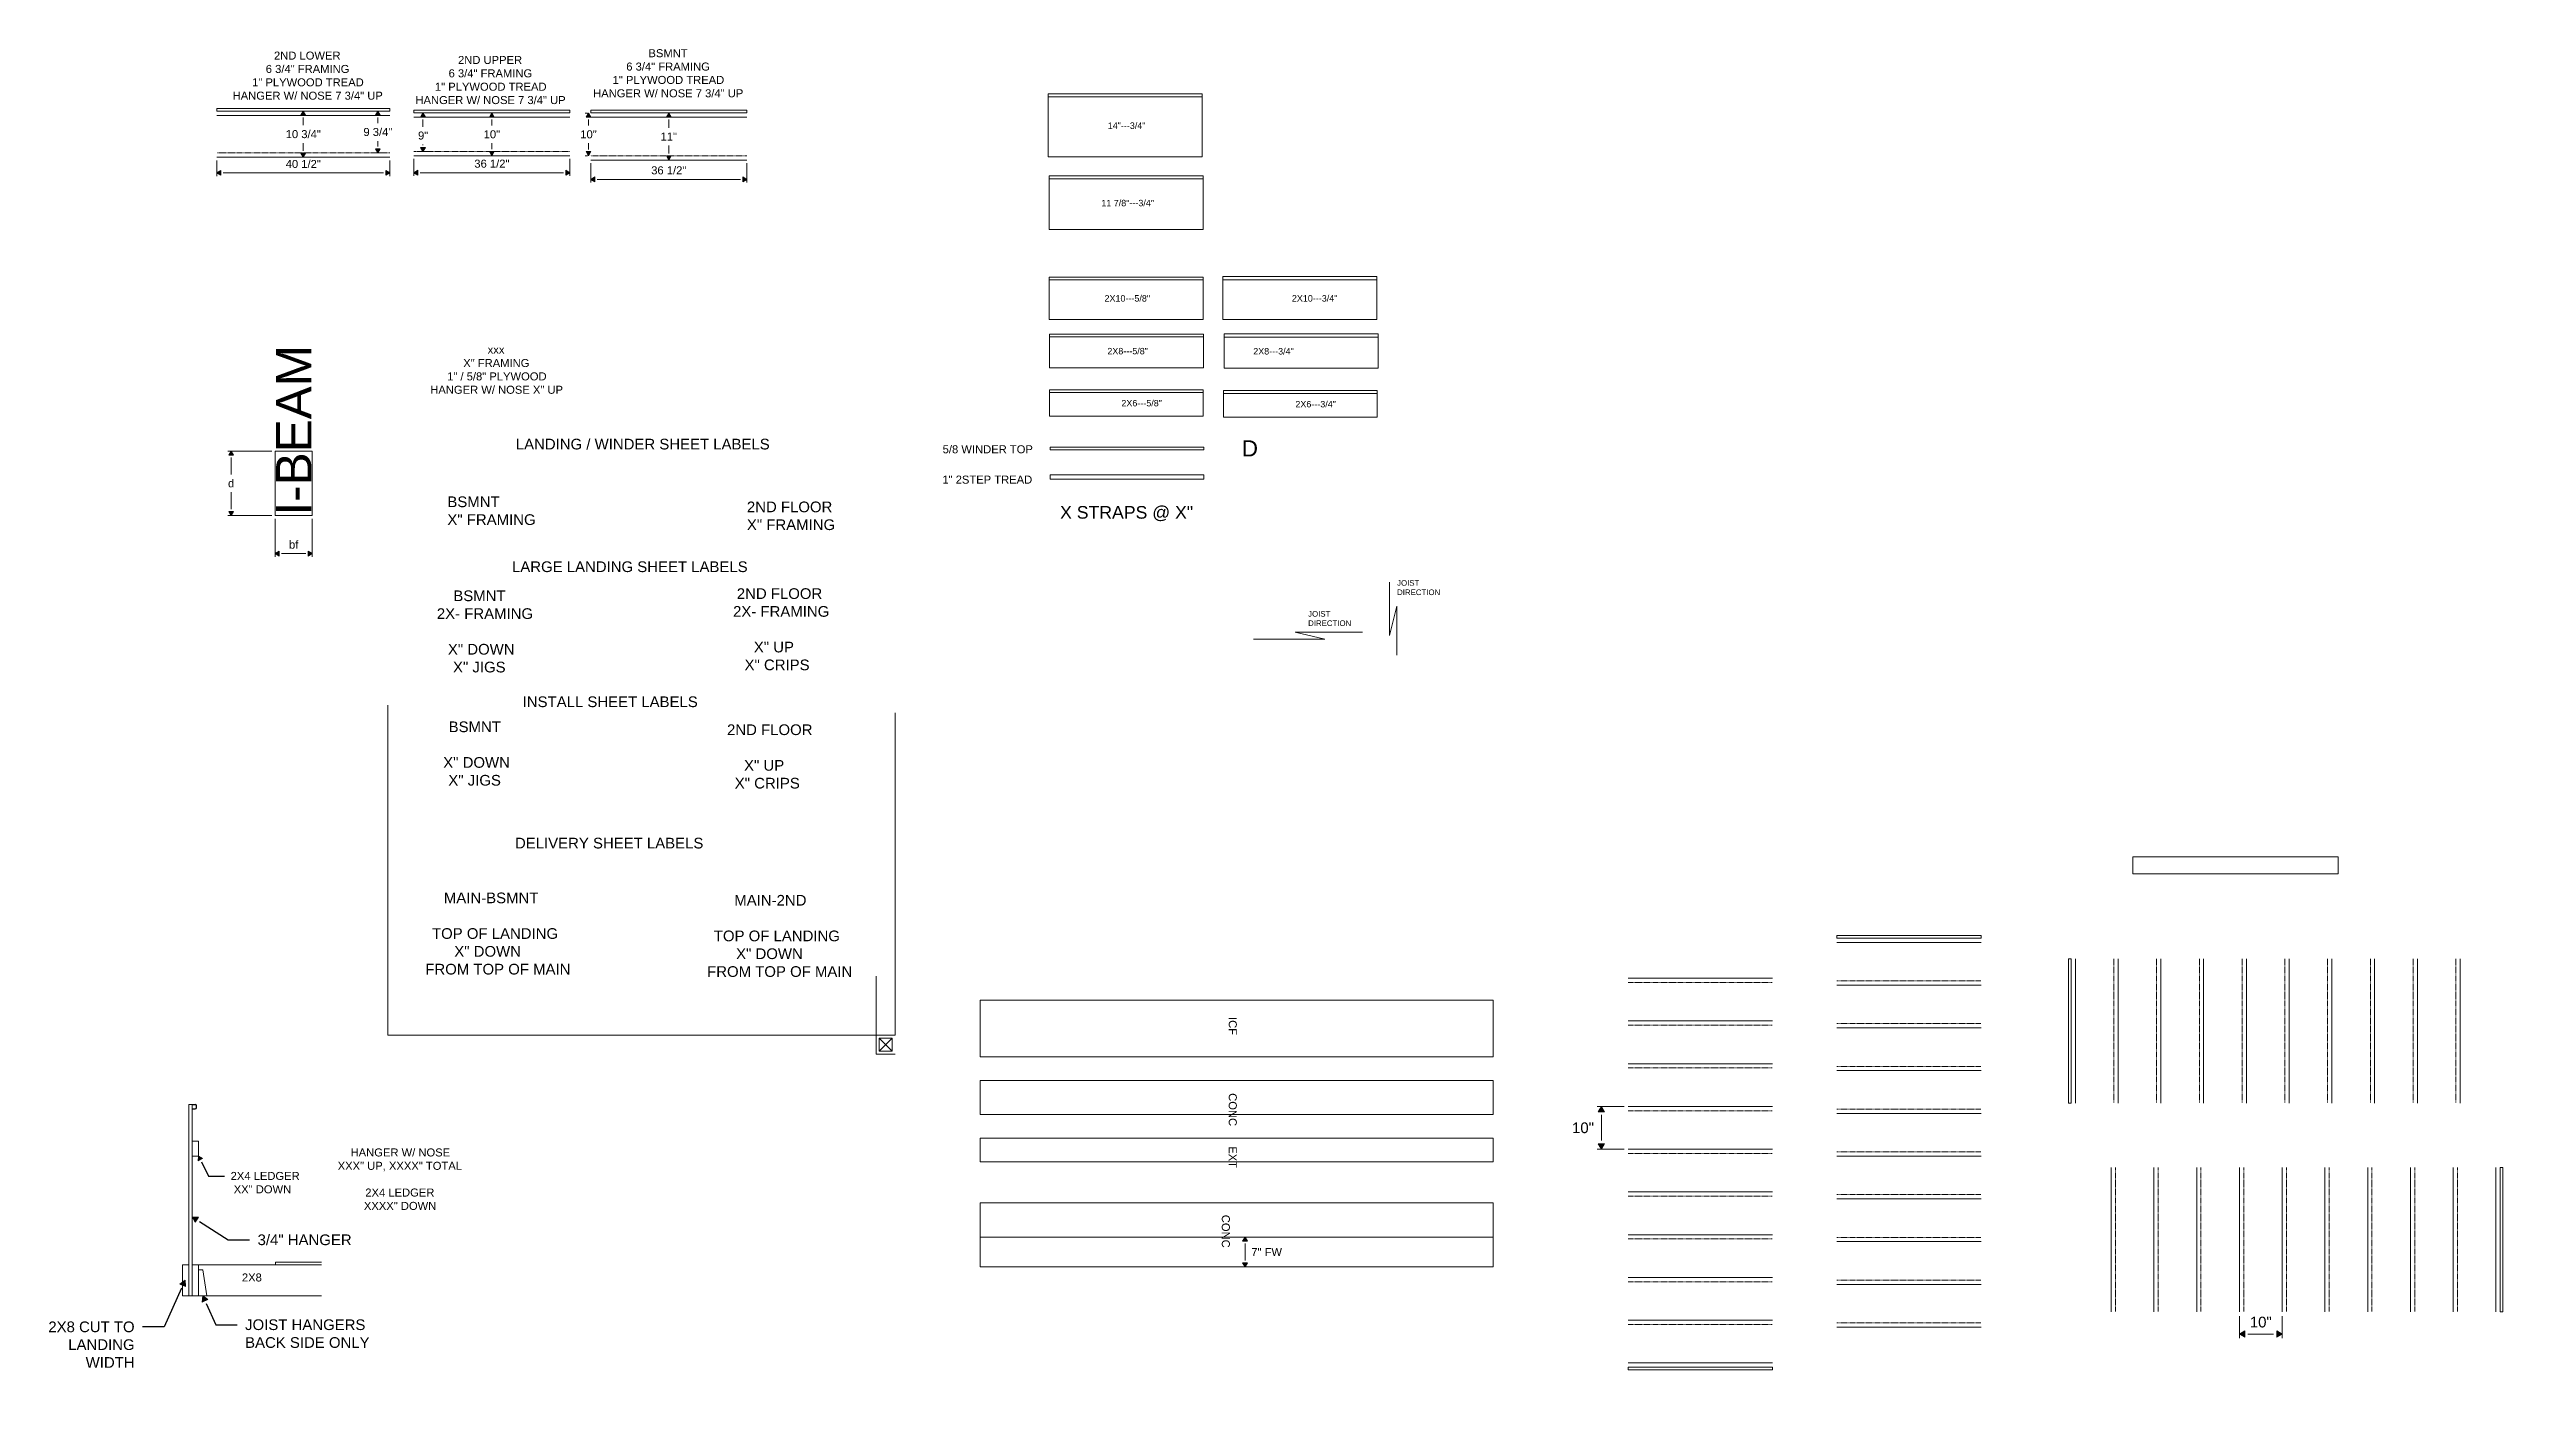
# Model space of a CAD drawing. Header units: inches. Extents: x -20237 to -17371, y 314 to 2010.
# Drawn here: x -19505 to -18931, y 846 to 1164 of the extents above; entities that cross this region are included whole.
import ezdxf
from ezdxf import colors
from ezdxf.entities.mleader import LeaderData, LeaderLine
from ezdxf.math import Vec2, Vec3

# ---------------------------------------------------------------- set-up
doc = ezdxf.new("R2010")
doc.units = ezdxf.units.IN
doc.header["$MEASUREMENT"] = 0
doc.header["$PDMODE"] = 35
doc.linetypes.add('HIDDEN2', pattern=[0.1875, 0.125, -0.0625])
for name, color, linetype, lineweight in [('Concrete', 40, 'Continuous', 9), ('Dimension', 3, 'Continuous', 9), ('Hole-Framing', 150, 'Continuous', 18), ('Kick', 4, 'Continuous', 9), ('Kick-Hidden', 4, 'HIDDEN2', 9), ('Plywood', 6, 'Continuous', 18), ('Treads', 1, 'Continuous', 15)]:
    doc.layers.add(name, color=color, linetype=linetype, lineweight=lineweight)
doc.styles.add('Dimension and Text', font='arial.ttf', dxfattribs={"height": 0.078125})
doc.dimstyles.new('Jerrod Dimension', dxfattribs={"dimscale": 0, "dimtxt": 0.078125, "dimasz": 0.0625, "dimexe": 0.03125, "dimexo": 0.03125, "dimgap": 0.046875, "dimtad": 1, "dimtih": 1, "dimtoh": 1, "dimdec": 4, "dimzin": 1, "dimdsep": 46, "dimlunit": 5, "dimtxsty": 'Dimension and Text', "dimblk": 'arrow', "dimcen": 2.421875, "dimclrd": 3, "dimclre": 3, "dimclrt": 3, "dimadec": 1, "dimazin": 0, "dimtfac": 1, "dimtdec": 4, "dimtmove": 2, "dimatfit": 3, "dimldrblk": 'arrow', "dimfxl": 1, "dimtfillclr": 256, "dimfrac": 2, "dimlwd": -1, "dimlwe": -1, "dimarcsym": 2})

msp = doc.modelspace()

# ---------------------------------------------------------------- texts
at = {"layer": 'Concrete', "attachment_point": 1, "style": 'Dimension and Text'}
for s, insert, char_height, width in [('BSMNT\\PX" FRAMING', (-19411.6207, 1059.01317), 2.5, 34.7008604), ('\\pi12.26976;BSMNT\\P\\pi8.41104;2X- FRAMING\\P\\pi16.73152;\\P\\pi10.99588;X" DOWN\\P\\pi12.19238;X" JIGS', (-19422.49438, 1037.02865), 2.5, 44.6173771), ('\\pi12.26976;BSMNT\\P\\pi16.73152;\\P\\pi10.99588;X" DOWN\\P\\pi12.19238;X" JIGS', (-19423.59106, 1006.3892), 2.5, 44.6173771), ('\\pi5.72279;MAIN-BSMNT\\P\\pi13.89362;\\P\\pi2.94546;TOP OF LANDING \\P\\pi8.15799;X" DOWN \\P\\pi1.37614;FROM TOP OF MAIN', (-19418.16252, 966.3751), 2.5, 37.0496609), ('\\pi19.97138;2X8', (-19479.64474, 877.28891), 1.875, 44.4115472)]:
    msp.add_mtext(s, dxfattribs=dict(at, insert=insert, char_height=char_height, width=width))
at = {"layer": 'Concrete', "char_height": 1.875, "attachment_point": 1, "rotation": 270, "style": 'Dimension and Text'}
for s, insert in [('ICF', (-19226.99872, 937.26292)), ('CONC', (-19226.99872, 919.45654)), ('CONC', (-19228.61943, 891.00731))]:
    msp.add_mtext_dynamic_manual_height_columns(s, width=8, gutter_width=9.375, heights=[0], dxfattribs=dict(at, insert=insert))
at = {"layer": 'Dimension', "attachment_point": 1, "style": 'Dimension and Text'}
for s, width, gutter_width, insert, char_height in [('D', 14.9598697, 18.89883, (-19225.84263, 1072.14328), 3.77977), ('\\pi4.89511;{\\C3;HANGER W/ NOSE\\P\\pi1.87478;XXX" UP, XXXX" TOTAL\\P\\pi16.36254;\\P\\pi8.33752;2X4 LEDGER \\P\\pi8.00626;XXXX" DOWN}', 32.7250845, 9.375, (-19439.15174, 906.52962), 1.875)]:
    msp.add_mtext_dynamic_manual_height_columns(s, width=width, gutter_width=gutter_width, heights=[0], dxfattribs=dict(at, insert=insert, char_height=char_height))
at = {"layer": 'Hole-Framing', "insert": (-19230.05129, 1106.09282), "char_height": 1.5, "width": 36, "attachment_point": 1, "style": 'Dimension and Text'}
msp.add_mtext('\\pi15.94709;2X10---3/4"', dxfattribs=at)
at = {"layer": 'Hole-Framing', "insert": (-19226.99872, 907.03701), "char_height": 1.875, "attachment_point": 1, "rotation": 270, "style": 'Dimension and Text'}
msp.add_mtext_dynamic_manual_height_columns('EXT', width=5.5, gutter_width=9.375, heights=[0], dxfattribs=at)
at = {"layer": 'Kick', "insert": (-19451.69538, 1054.54591), "char_height": 8.285545, "width": 16.061113, "attachment_point": 1, "rotation": 90, "style": 'Dimension and Text'}
msp.add_mtext('I-BEAM', dxfattribs=at)
at = {"layer": 'Kick', "char_height": 2.5, "attachment_point": 1, "style": 'Dimension and Text'}
for s, insert, width in [('2ND FLOOR\\PX" FRAMING', (-19341.56757, 1057.8183), 33.7903057), ('\\pi8.01052;2ND FLOOR\\P\\pi7.13057;2X- FRAMING\\P\\pi15.45104;\\P\\pi11.99201;X" UP\\P\\pi9.82029;X" CRIPS', (-19351.93503, 1037.541), 41.2027793), ('\\pi8.01052;2ND FLOOR\\P\\pi15.45104;\\P\\pi11.99201;X" UP\\P\\pi9.82029;X" CRIPS', (-19354.22742, 1005.70668), 41.2027793), ('\\pi7.73017;MAIN-2ND\\P\\pi13.89362;\\P\\pi2.94546;TOP OF LANDING \\P\\pi8.15799;X" DOWN \\P\\pi1.37614;FROM TOP OF MAIN', (-19352.24718, 965.81929), 37.0496609)]:
    msp.add_mtext(s, dxfattribs=dict(at, insert=insert, width=width))
at = {"layer": 'Plywood', "char_height": 1.875, "width": 40.4292041, "attachment_point": 1, "style": 'Dimension and Text'}
for s, insert in [('\\pi12.4831;2ND LOWER\\P\\pi10.56526;6 3/4" FRAMING\\P\\pi7.37226;1" PLYWOOD TREAD\\P\\pi2.80882;HANGER W/ NOSE 7 3/4" UP', (-19464.65462, 1163.05661)), ('\\pi12.77344;2ND UPPER\\P\\pi10.56526;6 3/4" FRAMING\\P\\pi7.37226;1" PLYWOOD TREAD\\P\\pi2.80882;HANGER W/ NOSE 7 3/4" UP', (-19421.9021, 1162.03173)), ('\\pi15.75284;BSMNT\\P\\pi10.56526;6 3/4" FRAMING\\P\\pi7.37226;1" PLYWOOD TREAD\\P\\pi2.80882;HANGER W/ NOSE 7 3/4" UP', (-19380.34689, 1163.61401)), ('\\pi18.26926;xxx\\P\\pi12.56112;X" FRAMING\\P\\pi8.79769;1" / 5/8" PLYWOOD\\P\\pi4.84817;HANGER W/ NOSE X" UP', (-19420.46864, 1094.28009))]:
    msp.add_mtext(s, dxfattribs=dict(at, insert=insert))
at = {"layer": 'Plywood', "attachment_point": 1, "style": 'Dimension and Text'}
for s, width, gutter_width, insert, char_height in [('5/8 WINDER TOP', 22.156222, 9.375, (-19295.77961, 1070.98171), 1.875), ('1" 2STEP TREAD', 21.0302347, 9.375, (-19295.85211, 1063.88744), 1.875), ('X STRAPS @ X"', 77.7722538, 14.77093, (-19268.3204, 1056.76947), 2.9541862)]:
    msp.add_mtext_dynamic_manual_height_columns(s, width=width, gutter_width=gutter_width, heights=[0], dxfattribs=dict(at, insert=insert, char_height=char_height))
at = {"layer": 'Treads', "char_height": 2.5, "width": 68.7136627, "attachment_point": 1, "style": 'Dimension and Text'}
for s, insert in [('{\\C152;\\c12285479;LANDING / WINDER SHEET LABELS}', (-19395.61006, 1072.50438)), ('{\\C152;\\c12285479;LARGE LANDING SHEET LABELS}', (-19396.50684, 1043.82749)), ('{\\C152;\\c12285479;INSTALL SHEET LABELS}', (-19394.00844, 1012.24514)), ('{\\C152;\\c12285479;DELIVERY SHEET LABELS}', (-19395.80562, 979.18777))]:
    msp.add_mtext(s, dxfattribs=dict(at, insert=insert))

# ---------------------------------------------------------------- blocks, each defined once
blk = doc.blocks.new('arrow')
at = {"layer": 'Dimension'}
blk.add_hatch(color=0, dxfattribs=at).paths.add_polyline_path([(0, 0), (-0.64, 0.37), (-0.64, -0.37)])
at = {"layer": 'Dimension', "color": 0}
for p, q in [((-0.64, -0.37), (-0.64, 0.37)), ((0, 0), (-0.64, 0.37)), ((-0.64, -0.37), (0, 0))]:
    blk.add_line(p, q, dxfattribs=at)
blk = doc.blocks.new('*D407')
at = {"layer": 'Concrete', "color": 3, "transparency": 16777216}
for p, q in [((-19451.91, 1053.8), (-19451.91, 1044.89)), ((-19443.23, 1053.8), (-19443.23, 1044.89)), ((-19444.73, 1045.64), (-19450.41, 1045.64))]:
    blk.add_line(p, q, dxfattribs=at)
at = {"layer": 'Defpoints', "color": 0, "transparency": 16777216}
for p in [(-19451.91, 1054.55), (-19443.23, 1054.55), (-19451.91, 1045.64)]:
    blk.add_point(p, dxfattribs=at)
at = {"layer": 'Concrete', "color": 3, "transparency": 16777216, "xscale": 1.5, "yscale": 1.5, "zscale": 1.5, "rotation": 180}
blk.add_blockref('arrow', (-19451.91, 1045.64), dxfattribs=at)
at = {"layer": 'Concrete', "color": 3, "transparency": 16777216, "xscale": 1.5, "yscale": 1.5, "zscale": 1.5}
blk.add_blockref('arrow', (-19443.23, 1045.64), dxfattribs=at)
at = {"layer": 'Concrete', "color": 3, "transparency": 16777216, "insert": (-19447.57, 1047.74), "char_height": 1.875, "attachment_point": 5, "style": 'Dimension and Text'}
blk.add_mtext('bf', dxfattribs=at)
blk = doc.blocks.new('*D409')
at = {"layer": 'Concrete', "color": 3, "transparency": 16777216}
for p, q in [((-19452.66, 1069.59), (-19462.95, 1069.59)), ((-19462.2, 1068.09), (-19462.2, 1064.14)), ((-19462.2, 1056.05), (-19462.2, 1059.99)), ((-19452.66, 1054.55), (-19462.95, 1054.55))]:
    blk.add_line(p, q, dxfattribs=at)
at = {"layer": 'Defpoints', "color": 0, "transparency": 16777216}
for p in [(-19462.2, 1069.59), (-19451.91, 1069.59), (-19451.91, 1054.55)]:
    blk.add_point(p, dxfattribs=at)
at = {"layer": 'Concrete', "color": 3, "transparency": 16777216, "xscale": 1.5, "yscale": 1.5, "zscale": 1.5}
for p, rotation in [((-19462.2, 1069.59), 90), ((-19462.2, 1054.55), 270)]:
    blk.add_blockref('arrow', p, dxfattribs=dict(at, rotation=rotation))
at = {"layer": 'Concrete', "color": 3, "transparency": 16777216, "insert": (-19462.2, 1062.07), "char_height": 1.88, "attachment_point": 5, "style": 'Dimension and Text'}
blk.add_mtext('d', dxfattribs=at)
blk = doc.blocks.new('*D411')
at = {"layer": 'Defpoints', "color": 0, "transparency": 16777216}
for p in [(-19378.09, 1148.69), (-19378.61, 1138.69), (-19378.09, 1138.69)]:
    blk.add_point(p, dxfattribs=at)
at = {"layer": 'Plywood', "color": 3, "transparency": 16777216}
for p, q in [((-19378.84, 1148.69), (-19379.36, 1148.69)), ((-19378.61, 1147.19), (-19378.61, 1145.77)), ((-19378.84, 1138.69), (-19379.36, 1138.69)), ((-19378.61, 1140.19), (-19378.61, 1141.61))]:
    blk.add_line(p, q, dxfattribs=at)
at = {"layer": 'Plywood', "color": 3, "transparency": 16777216, "xscale": 1.5, "yscale": 1.5, "zscale": 1.5}
for p, rotation in [((-19378.61, 1148.69), 90), ((-19378.61, 1138.69), 270)]:
    blk.add_blockref('arrow', p, dxfattribs=dict(at, rotation=rotation))
at = {"layer": 'Plywood', "color": 3, "transparency": 16777216, "insert": (-19378.61, 1143.69), "char_height": 1.875, "attachment_point": 5, "style": 'Dimension and Text'}
blk.add_mtext('10"', dxfattribs=at)
blk = doc.blocks.new('*D413')
at = {"layer": 'Defpoints', "color": 0, "transparency": 16777216}
for p in [(-19378.09, 1137.69), (-19341.59, 1137.69), (-19341.59, 1133.17)]:
    blk.add_point(p, dxfattribs=at)
at = {"layer": 'Plywood', "color": 3, "transparency": 16777216}
for p, q in [((-19378.09, 1136.94), (-19378.09, 1132.42)), ((-19341.59, 1136.94), (-19341.59, 1132.42)), ((-19376.59, 1133.17), (-19343.09, 1133.17))]:
    blk.add_line(p, q, dxfattribs=at)
at = {"layer": 'Plywood', "color": 3, "transparency": 16777216, "xscale": 1.5, "yscale": 1.5, "zscale": 1.5, "rotation": 180}
blk.add_blockref('arrow', (-19378.09, 1133.17), dxfattribs=at)
at = {"layer": 'Plywood', "color": 3, "transparency": 16777216, "xscale": 1.5, "yscale": 1.5, "zscale": 1.5}
blk.add_blockref('arrow', (-19341.59, 1133.17), dxfattribs=at)
at = {"layer": 'Plywood', "color": 3, "transparency": 16777216, "insert": (-19359.84, 1135.27), "char_height": 1.875, "attachment_point": 5, "style": 'Dimension and Text'}
blk.add_mtext('36 1/2"', dxfattribs=at)
blk = doc.blocks.new('*D415')
at = {"layer": 'Defpoints', "color": 0, "transparency": 16777216}
for p in [(-19359.84, 1148.69), (-19359.84, 1137.69), (-19359.84, 1137.69)]:
    blk.add_point(p, dxfattribs=at)
at = {"layer": 'Plywood', "color": 3, "transparency": 16777216}
for p, q in [((-19359.84, 1147.19), (-19359.84, 1145.26)), ((-19359.84, 1139.19), (-19359.84, 1141.13))]:
    blk.add_line(p, q, dxfattribs=at)
at = {"layer": 'Plywood', "color": 3, "transparency": 16777216, "xscale": 1.5, "yscale": 1.5, "zscale": 1.5}
for p, rotation in [((-19359.84, 1148.69), 90), ((-19359.84, 1137.69), 270)]:
    blk.add_blockref('arrow', p, dxfattribs=dict(at, rotation=rotation))
at = {"layer": 'Plywood', "color": 3, "transparency": 16777216, "insert": (-19359.84, 1143.19), "char_height": 1.875, "attachment_point": 5, "style": 'Dimension and Text'}
blk.add_mtext('11"', dxfattribs=at)
blk = doc.blocks.new('*D417')
at = {"layer": 'Defpoints', "color": 0, "transparency": 16777216}
for p in [(-19425.07, 1149.11), (-19427.87, 1139.36), (-19425.07, 1139.36)]:
    blk.add_point(p, dxfattribs=at)
at = {"layer": 'Plywood', "color": 3, "transparency": 16777216}
for p, q in [((-19425.82, 1149.11), (-19428.62, 1149.11)), ((-19427.87, 1147.61), (-19427.87, 1146.33)), ((-19427.87, 1140.86), (-19427.87, 1142.14)), ((-19425.82, 1139.36), (-19428.62, 1139.36))]:
    blk.add_line(p, q, dxfattribs=at)
at = {"layer": 'Plywood', "color": 3, "transparency": 16777216, "xscale": 1.5, "yscale": 1.5, "zscale": 1.5}
for p, rotation in [((-19427.87, 1149.11), 90), ((-19427.87, 1139.36), 270)]:
    blk.add_blockref('arrow', p, dxfattribs=dict(at, rotation=rotation))
at = {"layer": 'Plywood', "color": 3, "transparency": 16777216, "insert": (-19427.87, 1144.24), "char_height": 1.875, "attachment_point": 5, "style": 'Dimension and Text'}
blk.add_mtext('9 3/4"', dxfattribs=at)
blk = doc.blocks.new('*D419')
at = {"layer": 'Defpoints', "color": 0, "transparency": 16777216}
for p in [(-19445.32, 1149.11), (-19445.32, 1138.36), (-19445.32, 1138.36)]:
    blk.add_point(p, dxfattribs=at)
at = {"layer": 'Plywood', "color": 3, "transparency": 16777216}
for p, q in [((-19445.32, 1147.61), (-19445.32, 1145.83)), ((-19445.32, 1139.86), (-19445.32, 1141.64))]:
    blk.add_line(p, q, dxfattribs=at)
at = {"layer": 'Plywood', "color": 3, "transparency": 16777216, "xscale": 1.5, "yscale": 1.5, "zscale": 1.5}
for p, rotation in [((-19445.32, 1149.11), 90), ((-19445.32, 1138.36), 270)]:
    blk.add_blockref('arrow', p, dxfattribs=dict(at, rotation=rotation))
at = {"layer": 'Plywood', "color": 3, "transparency": 16777216, "insert": (-19445.32, 1143.74), "char_height": 1.875, "attachment_point": 5, "style": 'Dimension and Text'}
blk.add_mtext('10 3/4"', dxfattribs=at)
blk = doc.blocks.new('*D421')
at = {"layer": 'Defpoints', "color": 0, "transparency": 16777216}
for p in [(-19465.57, 1138.36), (-19425.07, 1138.36), (-19425.07, 1134.67)]:
    blk.add_point(p, dxfattribs=at)
at = {"layer": 'Plywood', "color": 3, "transparency": 16777216}
for p, q in [((-19465.57, 1137.61), (-19465.57, 1133.92)), ((-19425.07, 1137.61), (-19425.07, 1133.92)), ((-19464.07, 1134.67), (-19426.57, 1134.67))]:
    blk.add_line(p, q, dxfattribs=at)
at = {"layer": 'Plywood', "color": 3, "transparency": 16777216, "xscale": 1.5, "yscale": 1.5, "zscale": 1.5, "rotation": 180}
blk.add_blockref('arrow', (-19465.57, 1134.67), dxfattribs=at)
at = {"layer": 'Plywood', "color": 3, "transparency": 16777216, "xscale": 1.5, "yscale": 1.5, "zscale": 1.5}
blk.add_blockref('arrow', (-19425.07, 1134.67), dxfattribs=at)
at = {"layer": 'Plywood', "color": 3, "transparency": 16777216, "insert": (-19445.32, 1136.76), "char_height": 1.875, "attachment_point": 5, "style": 'Dimension and Text'}
blk.add_mtext('40 1/2"', dxfattribs=at)
blk = doc.blocks.new('*D423')
at = {"layer": 'Defpoints', "color": 0, "transparency": 16777216}
for p in [(-19419.46, 1148.7), (-19417.32, 1148.7), (-19419.46, 1139.7)]:
    blk.add_point(p, dxfattribs=at)
at = {"layer": 'Plywood', "color": 3, "transparency": 16777216}
for p, q in [((-19418.71, 1148.7), (-19416.57, 1148.7)), ((-19417.32, 1147.2), (-19417.32, 1145.49)), ((-19418.71, 1139.7), (-19416.57, 1139.7)), ((-19417.32, 1141.2), (-19417.32, 1141.33))]:
    blk.add_line(p, q, dxfattribs=at)
at = {"layer": 'Plywood', "color": 3, "transparency": 16777216, "xscale": 1.5, "yscale": 1.5, "zscale": 1.5}
for p, rotation in [((-19417.32, 1148.7), 90), ((-19417.32, 1139.7), 270)]:
    blk.add_blockref('arrow', p, dxfattribs=dict(at, rotation=rotation))
at = {"layer": 'Plywood', "color": 3, "transparency": 16777216, "insert": (-19417.29, 1143.41), "char_height": 1.875, "attachment_point": 5, "style": 'Dimension and Text'}
blk.add_mtext('9"', dxfattribs=at)
blk = doc.blocks.new('*D425')
at = {"layer": 'Defpoints', "color": 0, "transparency": 16777216}
for p in [(-19401.21, 1148.7), (-19401.21, 1138.7), (-19401.21, 1138.7)]:
    blk.add_point(p, dxfattribs=at)
at = {"layer": 'Plywood', "color": 3, "transparency": 16777216}
for p, q in [((-19401.21, 1147.2), (-19401.21, 1145.78)), ((-19401.21, 1140.2), (-19401.21, 1141.62))]:
    blk.add_line(p, q, dxfattribs=at)
at = {"layer": 'Plywood', "color": 3, "transparency": 16777216, "xscale": 1.5, "yscale": 1.5, "zscale": 1.5}
for p, rotation in [((-19401.21, 1148.7), 90), ((-19401.21, 1138.7), 270)]:
    blk.add_blockref('arrow', p, dxfattribs=dict(at, rotation=rotation))
at = {"layer": 'Plywood', "color": 3, "transparency": 16777216, "insert": (-19401.21, 1143.7), "char_height": 1.875, "attachment_point": 5, "style": 'Dimension and Text'}
blk.add_mtext('10"', dxfattribs=at)
blk = doc.blocks.new('*D427')
at = {"layer": 'Defpoints', "color": 0, "transparency": 16777216}
for p in [(-19419.46, 1138.7), (-19382.96, 1138.7), (-19419.46, 1134.73)]:
    blk.add_point(p, dxfattribs=at)
at = {"layer": 'Plywood', "color": 3, "transparency": 16777216}
for p, q in [((-19419.46, 1137.95), (-19419.46, 1133.98)), ((-19382.96, 1137.95), (-19382.96, 1133.98)), ((-19384.46, 1134.73), (-19417.96, 1134.73))]:
    blk.add_line(p, q, dxfattribs=at)
at = {"layer": 'Plywood', "color": 3, "transparency": 16777216, "xscale": 1.5, "yscale": 1.5, "zscale": 1.5, "rotation": 180}
blk.add_blockref('arrow', (-19419.46, 1134.73), dxfattribs=at)
at = {"layer": 'Plywood', "color": 3, "transparency": 16777216, "xscale": 1.5, "yscale": 1.5, "zscale": 1.5}
blk.add_blockref('arrow', (-19382.96, 1134.73), dxfattribs=at)
at = {"layer": 'Plywood', "color": 3, "transparency": 16777216, "insert": (-19401.21, 1136.83), "char_height": 1.875, "attachment_point": 5, "style": 'Dimension and Text'}
blk.add_mtext('36 1/2"', dxfattribs=at)
blk = doc.blocks.new('*D338')
at = {"layer": 'Defpoints', "color": 0, "transparency": 16777216}
for p in [(-19227, 885.81), (-19227, 878.81), (-19225.07, 878.81)]:
    blk.add_point(p, dxfattribs=at)
at = {"layer": 'Dimension', "color": 3, "transparency": 16777216}
for p, q in [((-19226.25, 885.81), (-19224.32, 885.81)), ((-19225.07, 884.31), (-19225.07, 880.31)), ((-19226.25, 878.81), (-19224.32, 878.81))]:
    blk.add_line(p, q, dxfattribs=at)
at = {"layer": 'Dimension', "color": 3, "transparency": 16777216, "xscale": 1.5, "yscale": 1.5, "zscale": 1.5}
for p, rotation in [((-19225.07, 885.81), 90), ((-19225.07, 878.81), 270)]:
    blk.add_blockref('arrow', p, dxfattribs=dict(at, rotation=rotation))
at = {"layer": 'Dimension', "color": 3, "transparency": 16777216, "insert": (-19220.01, 882.31), "char_height": 1.875, "attachment_point": 5, "style": 'Dimension and Text'}
blk.add_mtext('7" FW', dxfattribs=at)
blk = doc.blocks.new('11 7-8- Floor')
at = {"layer": 'Hole-Framing'}
blk.add_lwpolyline([(0, -0.75), (36, -0.75), (36, -12.62), (0, -12.62)], close=True, dxfattribs=at)
at = {"layer": 'Plywood'}
blk.add_lwpolyline([(0, -0.75), (36, -0.75), (36, 0), (0, 0)], close=True, dxfattribs=at)
at = {"layer": 'Hole-Framing', "insert": (0.18, -5.65), "char_height": 1.5, "attachment_point": 1, "style": 'Dimension and Text'}
blk.add_mtext_dynamic_manual_height_columns('\\pi12.00307;11 7/8"---3/4"', width=36, gutter_width=7.5, heights=[4.47], dxfattribs=at)
blk = doc.blocks.new('14- Floor')
at = {"layer": 'Hole-Framing'}
blk.add_lwpolyline([(0, -0.75), (36, -0.75), (36, -14.75), (0, -14.75)], close=True, dxfattribs=at)
at = {"layer": 'Plywood'}
blk.add_lwpolyline([(0, -0.75), (36, -0.75), (36, 0), (0, 0)], close=True, dxfattribs=at)
at = {"layer": 'Hole-Framing', "insert": (0.18, -6.72), "char_height": 1.5, "attachment_point": 1, "style": 'Dimension and Text'}
blk.add_mtext_dynamic_manual_height_columns('\\pi13.75068;14"---3/4"', width=36, gutter_width=7.5, heights=[4.47], dxfattribs=at)
blk = doc.blocks.new('2x10- Landing')
at = {"layer": 'Hole-Framing'}
blk.add_lwpolyline([(0, -0.62), (36, -0.62), (36, -9.88), (0, -9.88)], close=True, dxfattribs=at)
at = {"layer": 'Plywood'}
blk.add_lwpolyline([(0, -0.62), (36, -0.62), (36, 0), (0, 0)], close=True, dxfattribs=at)
at = {"layer": 'Hole-Framing', "insert": (0.18, -4.22), "char_height": 1.5, "attachment_point": 1, "style": 'Dimension and Text'}
blk.add_mtext_dynamic_manual_height_columns('\\pi12.75767;2X10---5/8"', width=36, gutter_width=7.5, heights=[4.47], dxfattribs=at)
blk = doc.blocks.new('2x6- Landing')
at = {"layer": 'Hole-Framing'}
blk.add_lwpolyline([(0, -0.62), (36, -0.62), (36, -6.12), (0, -6.12)], close=True, dxfattribs=at)
at = {"layer": 'Plywood'}
blk.add_lwpolyline([(0, -0.62), (36, -0.62), (36, 0), (0, 0)], close=True, dxfattribs=at)
at = {"layer": 'Hole-Framing', "insert": (0.18, -2.34), "char_height": 1.5, "width": 36, "attachment_point": 1, "style": 'Dimension and Text'}
blk.add_mtext('\\pi16.67548;2X6---5/8"', dxfattribs=at)
blk = doc.blocks.new('2x6   3-4 Landing')
at = {"layer": 'Hole-Framing'}
blk.add_lwpolyline([(0, -0.75), (36, -0.75), (36, -6.25), (0, -6.25)], close=True, dxfattribs=at)
at = {"layer": 'Plywood'}
blk.add_lwpolyline([(0, -0.75), (36, -0.75), (36, 0), (0, 0)], close=True, dxfattribs=at)
at = {"layer": 'Hole-Framing', "insert": (0.18, -2.47), "char_height": 1.5, "width": 36, "attachment_point": 1, "style": 'Dimension and Text'}
blk.add_mtext('\\pi16.67548;2X6---3/4"', dxfattribs=at)
blk = doc.blocks.new('2x8- Landing - 3-4')
at = {"layer": 'Hole-Framing'}
blk.add_lwpolyline([(0, -0.75), (36, -0.75), (36, -8), (0, -8)], close=True, dxfattribs=at)
at = {"layer": 'Plywood'}
blk.add_lwpolyline([(0, -0.75), (36, -0.75), (36, 0), (0, 0)], close=True, dxfattribs=at)
at = {"layer": 'Hole-Framing', "insert": (-9.87, -3.34), "char_height": 1.5, "width": 36, "attachment_point": 1, "style": 'Dimension and Text'}
blk.add_mtext('\\pi16.67548;2X8---3/4"', dxfattribs=at)
blk = doc.blocks.new('2x8- Landing')
at = {"layer": 'Hole-Framing'}
blk.add_lwpolyline([(0, -0.62), (36, -0.62), (36, -7.88), (0, -7.88)], close=True, dxfattribs=at)
at = {"layer": 'Plywood'}
blk.add_lwpolyline([(0, -0.62), (36, -0.62), (36, 0), (0, 0)], close=True, dxfattribs=at)
at = {"layer": 'Hole-Framing', "insert": (0.18, -3.22), "char_height": 1.5, "attachment_point": 1, "style": 'Dimension and Text'}
blk.add_mtext_dynamic_manual_height_columns('\\pi13.34038;2X8---5/8"', width=36, gutter_width=7.5, heights=[4.47], dxfattribs=at)
blk = doc.blocks.new('*D268')
at = {"layer": 'Defpoints', "color": 0}
for p in [(-19141.72, 916.35), (-19135.43, 916.35), (-19135.43, 906.35)]:
    blk.add_point(p, dxfattribs=at)
at = {"layer": 'Dimension', "color": 3}
for p, q in [((-19136.43, 916.35), (-19142.72, 916.35)), ((-19141.72, 908.35), (-19141.72, 914.35)), ((-19136.43, 906.35), (-19142.72, 906.35))]:
    blk.add_line(p, q, dxfattribs=at)
at = {"layer": 'Dimension', "color": 3, "xscale": 2, "yscale": 2, "zscale": 2}
for p, rotation in [((-19141.72, 916.35), 90), ((-19141.72, 906.35), 270)]:
    blk.add_blockref('arrow', p, dxfattribs=dict(at, rotation=rotation))
at = {"layer": 'Dimension', "color": 3, "insert": (-19146.02, 911.35), "char_height": 2.5, "attachment_point": 5, "style": 'Dimension and Text'}
blk.add_mtext('10"', dxfattribs=at)
blk = doc.blocks.new('*D270')
at = {"layer": 'Defpoints', "color": 0}
for p in [(-18992.5, 868.31), (-18982.5, 868.31), (-18992.5, 863.13)]:
    blk.add_point(p, dxfattribs=at)
at = {"layer": 'Dimension', "color": 3}
for p, q in [((-18992.5, 867.31), (-18992.5, 862.13)), ((-18982.5, 867.31), (-18982.5, 862.13)), ((-18984.5, 863.13), (-18990.5, 863.13))]:
    blk.add_line(p, q, dxfattribs=at)
at = {"layer": 'Dimension', "color": 3, "xscale": 2, "yscale": 2, "zscale": 2, "rotation": 180}
blk.add_blockref('arrow', (-18992.5, 863.13), dxfattribs=at)
at = {"layer": 'Dimension', "color": 3, "xscale": 2, "yscale": 2, "zscale": 2}
blk.add_blockref('arrow', (-18982.5, 863.13), dxfattribs=at)
at = {"layer": 'Dimension', "color": 3, "insert": (-18987.5, 865.9), "char_height": 2.5, "attachment_point": 5, "style": 'Dimension and Text'}
blk.add_mtext('10"', dxfattribs=at)
blk = doc.blocks.new('Joist-Horizontal')
at = {"layer": 'Plywood'}
blk.add_lwpolyline([(-13.19, -0.84), (3.46, -0.84), (-3.46, 0.84), (12.33, 0.84)], dxfattribs=at)
at = {"layer": 'Plywood', "insert": (-0.41, 5.74), "char_height": 1.312, "attachment_point": 1, "style": 'Dimension and Text'}
blk.add_mtext_dynamic_manual_height_columns('JOIST\\PDIRECTION', width=8.9466, gutter_width=6.56, heights=[0], dxfattribs=at)
blk = doc.blocks.new('Joist-Veritcal')
at = {"layer": 'Plywood'}
blk.add_lwpolyline([(-0.84, 9.08), (-0.84, -3.46), (0.84, 3.46), (0.84, -8.06)], dxfattribs=at)
at = {"layer": 'Plywood', "insert": (0.94, 9.52), "char_height": 1.312, "attachment_point": 1, "style": 'Dimension and Text'}
blk.add_mtext_dynamic_manual_height_columns('JOIST\\PDIRECTION', width=8.9466, gutter_width=6.56, heights=[0], dxfattribs=at)

# ---------------------------------------------------------------- dimensions: what is measured, and where the dimension line sits
at = {"layer": 'Concrete'}
dim = msp.add_linear_dim(base=(-19462.19954, 1069.58555), p1=(-19451.90934, 1054.54591), p2=(-19451.90934, 1069.58555), angle=90, text='d', dimstyle='Jerrod Dimension', override={"dimpost": '"'}, dxfattribs=at)
dim.commit()
dim.dimension.update_dxf_attribs({"geometry": '*D409', "text_midpoint": (-19462.19954, 1062.06573)})
dim = msp.add_linear_dim(base=(-19451.90934, 1045.64154), p1=(-19443.22619, 1054.54591), p2=(-19451.90934, 1054.54591), text='bf', dimstyle='Jerrod Dimension', override={"dimpost": '"'}, dxfattribs=at)
dim.commit()
dim.dimension.update_dxf_attribs({"geometry": '*D407', "text_midpoint": (-19447.56776, 1047.73538)})
at = {"layer": 'Dimension'}
dim = msp.add_linear_dim(base=(-19141.72064, 916.35102), p1=(-19135.42818, 906.35102), p2=(-19135.42818, 916.35102), angle=90, dimstyle='Jerrod Dimension', override={"dimpost": '"'}, dxfattribs=at)
dim.commit()
dim.dimension.update_dxf_attribs({"geometry": '*D268', "text_midpoint": (-19146.0235, 911.35102)})
dim = msp.add_linear_dim(base=(-19225.07122, 878.81446), p1=(-19226.99872, 885.81446), p2=(-19226.99872, 878.81446), angle=270, text='<> FW', dimstyle='Jerrod Dimension', override={"dimpost": '"'}, dxfattribs=at)
dim.commit()
dim.dimension.update_dxf_attribs({"geometry": '*D338', "text_midpoint": (-19220.00616, 882.31446)})
dim = msp.add_linear_dim(base=(-18992.49726, 863.12568), p1=(-18982.49726, 868.31474), p2=(-18992.49726, 868.31474), dimstyle='Jerrod Dimension', override={"dimpost": '"'}, dxfattribs=at)
dim.commit()
dim.dimension.update_dxf_attribs({"geometry": '*D270', "text_midpoint": (-18987.49726, 865.90211)})
at = {"layer": 'Plywood'}
for base, p1, p2, angle, picture, middle in [((-19445.32269, 1138.3634), (-19445.32269, 1149.1134), (-19445.32269, 1138.3634), 270, '*D419', (-19445.32269, 1143.7384)), ((-19427.87397, 1139.3634), (-19425.07269, 1149.1134), (-19425.07269, 1139.3634), 270, '*D417', (-19427.87397, 1144.2384)), ((-19401.21187, 1138.6988), (-19401.21187, 1148.6988), (-19401.21187, 1138.6988), 90, '*D425', (-19401.21187, 1143.6988)), ((-19378.61168, 1138.69229), (-19378.08984, 1148.69229), (-19378.08984, 1138.69229), 90, '*D411', (-19378.61168, 1143.69229)), ((-19359.83984, 1137.69229), (-19359.83984, 1148.69229), (-19359.83984, 1137.69229), 90, '*D415', (-19359.83984, 1143.19229)), ((-19341.58984, 1133.17429), (-19378.08984, 1137.69229), (-19341.58984, 1137.69229), 180, '*D413', (-19359.83984, 1135.26941))]:
    dim = msp.add_linear_dim(base=base, p1=p1, p2=p2, angle=angle, dimstyle='Jerrod Dimension', override={"dimpost": '"'}, dxfattribs=at)
    dim.commit()
    dim.dimension.update_dxf_attribs({"geometry": picture, "text_midpoint": middle})
dim = msp.add_linear_dim(base=(-19417.32123, 1148.6988), p1=(-19419.46187, 1139.6988), p2=(-19419.46187, 1148.6988), angle=90, dimstyle='Jerrod Dimension', override={"dimpost": '"'}, dxfattribs=at)
dim.commit()
dim.dimension.update_dxf_attribs({"geometry": '*D423', "text_midpoint": (-19417.28998, 1143.40739), "dimtype": 160})
for base, p1, p2, picture, middle in [((-19425.07269, 1134.66536), (-19465.57269, 1138.3634), (-19425.07269, 1138.3634), '*D421', (-19445.32269, 1136.75984)), ((-19419.46187, 1134.73101), (-19382.96187, 1138.6988), (-19419.46187, 1138.6988), '*D427', (-19401.21187, 1136.82612))]:
    dim = msp.add_linear_dim(base=base, p1=p1, p2=p2, dimstyle='Jerrod Dimension', override={"dimpost": '"'}, dxfattribs=at)
    dim.commit()
    dim.dimension.update_dxf_attribs({"geometry": picture, "text_midpoint": middle})

# ---------------------------------------------------------------- linework, layer by layer
for p, q in [((-19471.30568, 916.81073), (-19470.60568, 916.81073)), ((-19471.30568, 915.81073), (-19470.60568, 915.81073)), ((-19470.30568, 916.11073), (-19470.30568, 916.51073))]:
    msp.add_line(p, q)
for centre, start, end in [((-19470.60568, 916.51073), 0, 90), ((-19470.60568, 916.11073), 270, 0)]:
    msp.add_arc(centre, 0.3, start, end)
at = {"layer": 'Concrete'}
for points in [[(-19017.40887, 970.71322), (-18969.40887, 970.71322), (-18969.40887, 974.71322), (-19017.40887, 974.71322)], [(-19286.99872, 941.18254), (-19286.99872, 927.93254), (-19166.99872, 927.93254), (-19166.99872, 941.18254)], [(-19286.99872, 922.44348), (-19286.99872, 914.44348), (-19166.99872, 914.44348), (-19166.99872, 922.44348)], [(-19286.99872, 893.81446), (-19286.99872, 885.81446), (-19166.99872, 885.81446), (-19166.99872, 893.81446)]]:
    msp.add_lwpolyline(points, close=True, dxfattribs=at)
msp.add_lwpolyline([(-19306.86238, 928.54315), (-19311.36238, 928.54315), (-19311.36238, 946.83607)], dxfattribs=at)
at = {"layer": 'Hole-Framing'}
for points in [[(-19230.23455, 1109.68526), (-19194.23455, 1109.68526), (-19194.23455, 1100.43526), (-19230.23455, 1100.43526)], [(-19307.61238, 929.29315), (-19310.61238, 929.29315), (-19307.61238, 932.29315), (-19310.61238, 932.29315), (-19307.61238, 929.29315), (-19307.61238, 932.29315), (-19310.61238, 932.29315), (-19310.61238, 929.29315)], [(-19469.80568, 904.74823), (-19471.30568, 904.74823), (-19471.30568, 908.24823), (-19469.80568, 908.24823)], [(-19286.99872, 908.91201), (-19286.99872, 903.41201), (-19166.99872, 903.41201), (-19166.99872, 908.91201)], [(-19286.99872, 885.81446), (-19286.99872, 878.81446), (-19166.99872, 878.81446), (-19166.99872, 885.81446)], [(-19472.05568, 872.06073), (-19473.55568, 872.06073), (-19473.55568, 879.31073), (-19472.05568, 879.31073)], [(-19469.80568, 872.06073), (-19471.30568, 872.06073), (-19471.30568, 879.31073), (-19469.80568, 879.31073)]]:
    msp.add_lwpolyline(points, close=True, dxfattribs=at)
msp.add_lwpolyline([(-19441.04885, 872.06073), (-19471.30568, 872.06073), (-19471.30568, 879.31073), (-19441.04885, 879.31073)], dxfattribs=at)
at = {"layer": 'Kick'}
for points in [[(-19425.07269, 1149.7384), (-19465.57269, 1149.7384), (-19465.57269, 1149.1134), (-19425.07269, 1149.1134)], [(-19382.96187, 1149.3238), (-19419.46187, 1149.3238), (-19419.46187, 1148.6988), (-19382.96187, 1148.6988)], [(-19341.58984, 1149.31729), (-19378.08984, 1149.31729), (-19378.08984, 1148.69229), (-19341.58984, 1148.69229)], [(-19451.90934, 1069.58555), (-19443.22619, 1069.58555), (-19443.22619, 1054.54591), (-19451.90934, 1054.54591)], [(-19086.65703, 956.35102), (-19052.90703, 956.35102), (-19052.90703, 955.72602), (-19086.65703, 955.72602)], [(-19032.49726, 950.83589), (-19032.49726, 917.08589), (-19031.87226, 917.08589), (-19031.87226, 950.83589)], [(-19472.05568, 916.81073), (-19471.30568, 916.81073), (-19471.30568, 872.06073), (-19472.05568, 872.06073)], [(-18930.87226, 902.06474), (-18930.87226, 868.31474), (-18931.49726, 868.31474), (-18931.49726, 902.06474)], [(-19469.80568, 872.06073), (-19469.80568, 878.10812), (-19468.80568, 878.10812), (-19467.84278, 872.06073)], [(-19135.42818, 854.72602), (-19101.67818, 854.72602), (-19101.67818, 855.35102), (-19135.42818, 855.35102)]]:
    msp.add_lwpolyline(points, close=True, dxfattribs=at)
msp.add_lwpolyline([(-19306.86238, 1008.38329), (-19306.86238, 933.04315), (-19425.55519, 933.04315), (-19425.55519, 1010.1756)], dxfattribs=at)
at = {"layer": 'Kick-Hidden'}
for p, q in [((-19425.07269, 1139.3634), (-19465.57269, 1139.3634)), ((-19382.96187, 1139.6988), (-19419.46187, 1139.6988)), ((-19341.58984, 1138.69229), (-19378.08984, 1138.69229)), ((-19021.87226, 950.83589), (-19021.87226, 917.08589)), ((-19011.87226, 950.83589), (-19011.87226, 917.08589)), ((-19001.87226, 950.83589), (-19001.87226, 917.08589)), ((-18991.87226, 950.83589), (-18991.87226, 917.08589)), ((-18981.87226, 950.83589), (-18981.87226, 917.08589)), ((-18971.87226, 950.83589), (-18971.87226, 917.08589)), ((-18961.87226, 950.83589), (-18961.87226, 917.08589)), ((-18951.87226, 950.83589), (-18951.87226, 917.08589)), ((-18941.87226, 950.83589), (-18941.87226, 917.08589)), ((-19135.42818, 945.35102), (-19101.67818, 945.35102)), ((-19086.65703, 945.72602), (-19052.90703, 945.72602)), ((-19086.65703, 935.72602), (-19052.90703, 935.72602)), ((-19135.42818, 935.35102), (-19101.67818, 935.35102)), ((-19135.42818, 925.35102), (-19101.67818, 925.35102)), ((-19086.65703, 925.72602), (-19052.90703, 925.72602)), ((-19135.42818, 915.35102), (-19101.67818, 915.35102)), ((-19086.65703, 915.72602), (-19052.90703, 915.72602)), ((-19135.42818, 905.35102), (-19101.67818, 905.35102)), ((-19086.65703, 905.72602), (-19052.90703, 905.72602)), ((-19021.49726, 902.06474), (-19021.49726, 868.31474)), ((-19011.49726, 902.06474), (-19011.49726, 868.31474)), ((-19001.49726, 902.06474), (-19001.49726, 868.31474)), ((-18991.49726, 902.06474), (-18991.49726, 868.31474)), ((-18981.49726, 902.06474), (-18981.49726, 868.31474)), ((-18971.49726, 902.06474), (-18971.49726, 868.31474)), ((-18961.49726, 902.06474), (-18961.49726, 868.31474)), ((-18951.49726, 902.06474), (-18951.49726, 868.31474)), ((-18941.49726, 902.06474), (-18941.49726, 868.31474)), ((-19135.42818, 895.35102), (-19101.67818, 895.35102)), ((-19086.65703, 895.72602), (-19052.90703, 895.72602)), ((-19135.42818, 885.35102), (-19101.67818, 885.35102)), ((-19086.65703, 885.72602), (-19052.90703, 885.72602)), ((-19135.42818, 875.35102), (-19101.67818, 875.35102)), ((-19086.65703, 875.72602), (-19052.90703, 875.72602)), ((-19135.42818, 865.35102), (-19101.67818, 865.35102)), ((-19086.65703, 865.72602), (-19052.90703, 865.72602))]:
    msp.add_line(p, q, dxfattribs=at)
at = {"layer": 'Plywood'}
for points in [[(-19230.23455, 1109.68526), (-19194.23455, 1109.68526), (-19194.23455, 1110.43526), (-19230.23455, 1110.43526)], [(-19270.66286, 1070.50459), (-19234.66286, 1070.50459), (-19234.66286, 1069.87959), (-19270.66286, 1069.87959)], [(-19270.66286, 1064.08852), (-19234.66286, 1064.08852), (-19234.66286, 1063.08852), (-19270.66286, 1063.08852)]]:
    msp.add_lwpolyline(points, close=True, dxfattribs=at)
msp.add_lwpolyline([(-19441.04885, 879.93573), (-19451.79172, 879.93573), (-19451.79172, 879.31073), (-19441.04885, 879.31073)], dxfattribs=at)
at = {"layer": 'Treads'}
for p, q in [((-19425.07269, 1148.1134), (-19465.57269, 1148.1134)), ((-19382.96187, 1147.6988), (-19419.46187, 1147.6988)), ((-19341.58984, 1147.69229), (-19378.08984, 1147.69229)), ((-19425.07269, 1138.3634), (-19465.57269, 1138.3634)), ((-19382.96187, 1138.6988), (-19419.46187, 1138.6988)), ((-19341.58984, 1137.69229), (-19378.08984, 1137.69229)), ((-19086.65703, 954.72602), (-19052.90703, 954.72602)), ((-19030.87226, 950.83589), (-19030.87226, 917.08589)), ((-19020.87226, 950.83589), (-19020.87226, 917.08589)), ((-19010.87226, 950.83589), (-19010.87226, 917.08589)), ((-19000.87226, 950.83589), (-19000.87226, 917.08589)), ((-18990.87226, 950.83589), (-18990.87226, 917.08589)), ((-18980.87226, 950.83589), (-18980.87226, 917.08589)), ((-18970.87226, 950.83589), (-18970.87226, 917.08589)), ((-18960.87226, 950.83589), (-18960.87226, 917.08589)), ((-18950.87226, 950.83589), (-18950.87226, 917.08589)), ((-18940.87226, 950.83589), (-18940.87226, 917.08589)), ((-19135.42818, 946.35102), (-19101.67818, 946.35102)), ((-19086.65703, 944.72602), (-19052.90703, 944.72602)), ((-19135.42818, 936.35102), (-19101.67818, 936.35102)), ((-19086.65703, 934.72602), (-19052.90703, 934.72602)), ((-19135.42818, 926.35102), (-19101.67818, 926.35102)), ((-19086.65703, 924.72602), (-19052.90703, 924.72602)), ((-19135.42818, 916.35102), (-19101.67818, 916.35102)), ((-19086.65703, 914.72602), (-19052.90703, 914.72602)), ((-19135.42818, 906.35102), (-19101.67818, 906.35102)), ((-19086.65703, 904.72602), (-19052.90703, 904.72602)), ((-19022.49726, 902.06474), (-19022.49726, 868.31474)), ((-19012.49726, 902.06474), (-19012.49726, 868.31474)), ((-19002.49726, 902.06474), (-19002.49726, 868.31474)), ((-18992.49726, 902.06474), (-18992.49726, 868.31474)), ((-18982.49726, 902.06474), (-18982.49726, 868.31474)), ((-18972.49726, 902.06474), (-18972.49726, 868.31474)), ((-18962.49726, 902.06474), (-18962.49726, 868.31474)), ((-18952.49726, 902.06474), (-18952.49726, 868.31474)), ((-18942.49726, 902.06474), (-18942.49726, 868.31474)), ((-18932.49726, 902.06474), (-18932.49726, 868.31474)), ((-19135.42818, 896.35102), (-19101.67818, 896.35102)), ((-19086.65703, 894.72602), (-19052.90703, 894.72602)), ((-19135.42818, 886.35102), (-19101.67818, 886.35102)), ((-19086.65703, 884.72602), (-19052.90703, 884.72602)), ((-19135.42818, 876.35102), (-19101.67818, 876.35102)), ((-19086.65703, 874.72602), (-19052.90703, 874.72602)), ((-19135.42818, 866.35102), (-19101.67818, 866.35102)), ((-19086.65703, 864.72602), (-19052.90703, 864.72602)), ((-19135.42818, 856.35102), (-19101.67818, 856.35102))]:
    msp.add_line(p, q, dxfattribs=at)

# ---------------------------------------------------------------- block references
at = {"layer": 'Concrete'}
for name, p in [('Joist-Veritcal', (-19190.43553, 1029.92051)), ('Joist-Horizontal', (-19209.89446, 1026.46893))]:
    msp.add_blockref(name, p, dxfattribs=at)
at = {"layer": 'Dimension'}
for name, p in [('14- Floor', (-19271.10369, 1153.20133)), ('11 7-8- Floor', (-19270.86388, 1134.03214)), ('2x10- Landing', (-19270.86388, 1110.31026)), ('2x8- Landing - 3-4', (-19229.94867, 1097.05116)), ('2x6- Landing', (-19270.83393, 1083.9213)), ('2x6   3-4 Landing', (-19230.13926, 1083.81618))]:
    msp.add_blockref(name, p, dxfattribs=at)
at = {"layer": 'Hole-Framing'}
msp.add_blockref('2x8- Landing', (-19270.77776, 1096.97206), dxfattribs=at)

msp.set_redraw_order([(e.dxf.handle, doc.entitydb.next_handle()) for e in msp.query("TEXT MTEXT ATTDEF DIMENSION ARC_DIMENSION")])  # texts and dimensions are drawn at this point

# ---------------------------------------------------------------- leaders
at = {"layer": 'Concrete'}
ml = msp.add_multileader_mtext('Standard', dxfattribs=at)
ml.set_content('JOIST HANGERS\\PBACK SIDE ONLY', color=3, style='Dimension and Text')
ml.set_leader_properties(color=3)
ml.set_arrow_properties(name='arrow')
ml.build(insert=Vec2(0, 0))
ml.multileader.update_dxf_attribs({"dogleg_length": 0.15625, "arrow_head_size": 2, "scale": 32})
ctx = ml.context
ctx.base_point, ctx.scale, ctx.char_height, ctx.arrow_head_size, ctx.landing_gap_size, ctx.plane_origin = Vec3(-19460.80028, 865.28387), 32, 2.5, 2, 1.875, Vec3(-19470.32423, 872.06073)
notes = []
notes.append((ctx, [(0, (1, 1, 0), (-19465.80028, 865.28387), (1, 0), 5, [(0, [(-19468.82423, 872.06073)], 0, [])])]))
ctx.mtext.insert, ctx.mtext.flow_direction = Vec3(-19458.92528, 866.55519), 5
at = {"layer": 'Dimension'}
ml = msp.add_multileader_mtext('Standard', dxfattribs=at)
ml.set_content('2X4 LEDGER\\P XX" DOWN', color=3, style='Dimension and Text')
ml.set_leader_properties(color=3)
ml.set_arrow_properties(name='arrow')
ml.build(insert=Vec2(0, 0))
ml.multileader.update_dxf_attribs({"dogleg_length": 0.15625, "arrow_head_size": 1.5, "scale": 24})
ctx = ml.context
ctx.base_point, ctx.scale, ctx.char_height, ctx.arrow_head_size, ctx.landing_gap_size, ctx.plane_origin = Vec3(-19463.72051, 900.0812), 24, 1.875, 1.5, 1.40625, Vec3(-19469.80568, 904.74823)
notes.append((ctx, [(0, (1, 1, 0), (-19467.47051, 900.0812), (1, 0), 3.75, [(0, [(-19469.80568, 904.74823)], 0, [])])]))
ctx.mtext.insert, ctx.mtext.flow_direction = Vec3(-19462.31426, 901.03469), 5
at = {"layer": 'Plywood'}
ml = msp.add_multileader_mtext('Standard', dxfattribs=at)
ml.set_content('3/4" HANGER', color=3, style='Dimension and Text')
ml.set_leader_properties(color=3)
ml.set_arrow_properties(name='arrow')
ml.build(insert=Vec2(0, 0))
ml.multileader.update_dxf_attribs({"dogleg_length": 0.15625, "arrow_head_size": 2, "scale": 32})
ctx = ml.context
ctx.base_point, ctx.scale, ctx.char_height, ctx.arrow_head_size, ctx.landing_gap_size, ctx.plane_origin = Vec3(-19457.88249, 885.1417), 32, 2.5, 2, 1.875, Vec3(-19471.30568, 887.62395)
notes.append((ctx, [(0, (1, 1, 0), (-19462.88249, 885.1417), (1, 0), 5, [(0, [(-19471.30568, 890.56145)], 0, [])])]))
ctx.mtext.insert, ctx.mtext.flow_direction = Vec3(-19456.00749, 886.41387), 5
ml = msp.add_multileader_mtext('Standard', dxfattribs=at)
ml.set_content('2X8 CUT TO \\PLANDING \\PWIDTH', color=3, style='Dimension and Text')
ml.set_leader_properties(color=3)
ml.set_arrow_properties(name='arrow')
ml.build(insert=Vec2(0, 0))
ml.multileader.update_dxf_attribs({"dogleg_length": 0.15625, "arrow_head_size": 2, "scale": 32})
ctx = ml.context
ctx.base_point, ctx.scale, ctx.char_height, ctx.arrow_head_size, ctx.landing_gap_size, ctx.plane_origin = Vec3(-19506.56599, 864.8063), 32, 2.5, 2, 1.875, Vec3(-19472.98003, 879.31073)
ctx.text_align_type = 2
notes.append((ctx, [(0, (1, 1, 0), (-19477.89273, 864.8063), (-1, 0), 5, [(0, [(-19472.98003, 875.68573)], 0, [])])]))
ctx.mtext.insert, ctx.mtext.alignment, ctx.mtext.flow_direction = Vec3(-19484.76773, 866.0563), 3, 5
for ctx, leaders in notes:
    for number, flags, end, landing, length, lines in leaders:
        leader = LeaderData()
        leader.index, (leader.has_last_leader_line, leader.has_dogleg_vector, leader.attachment_direction) = number, flags
        leader.last_leader_point, leader.dogleg_vector, leader.dogleg_length = Vec3(end), Vec3(landing), length
        for number, points, colour, breaks in lines:
            line = LeaderLine()
            line.index, line.vertices, line.color, line.breaks = number, Vec3.list(points), colors.encode_raw_color(colour), breaks
            leader.lines.append(line)
        ctx.leaders.append(leader)

doc.saveas('drawing.dxf')
